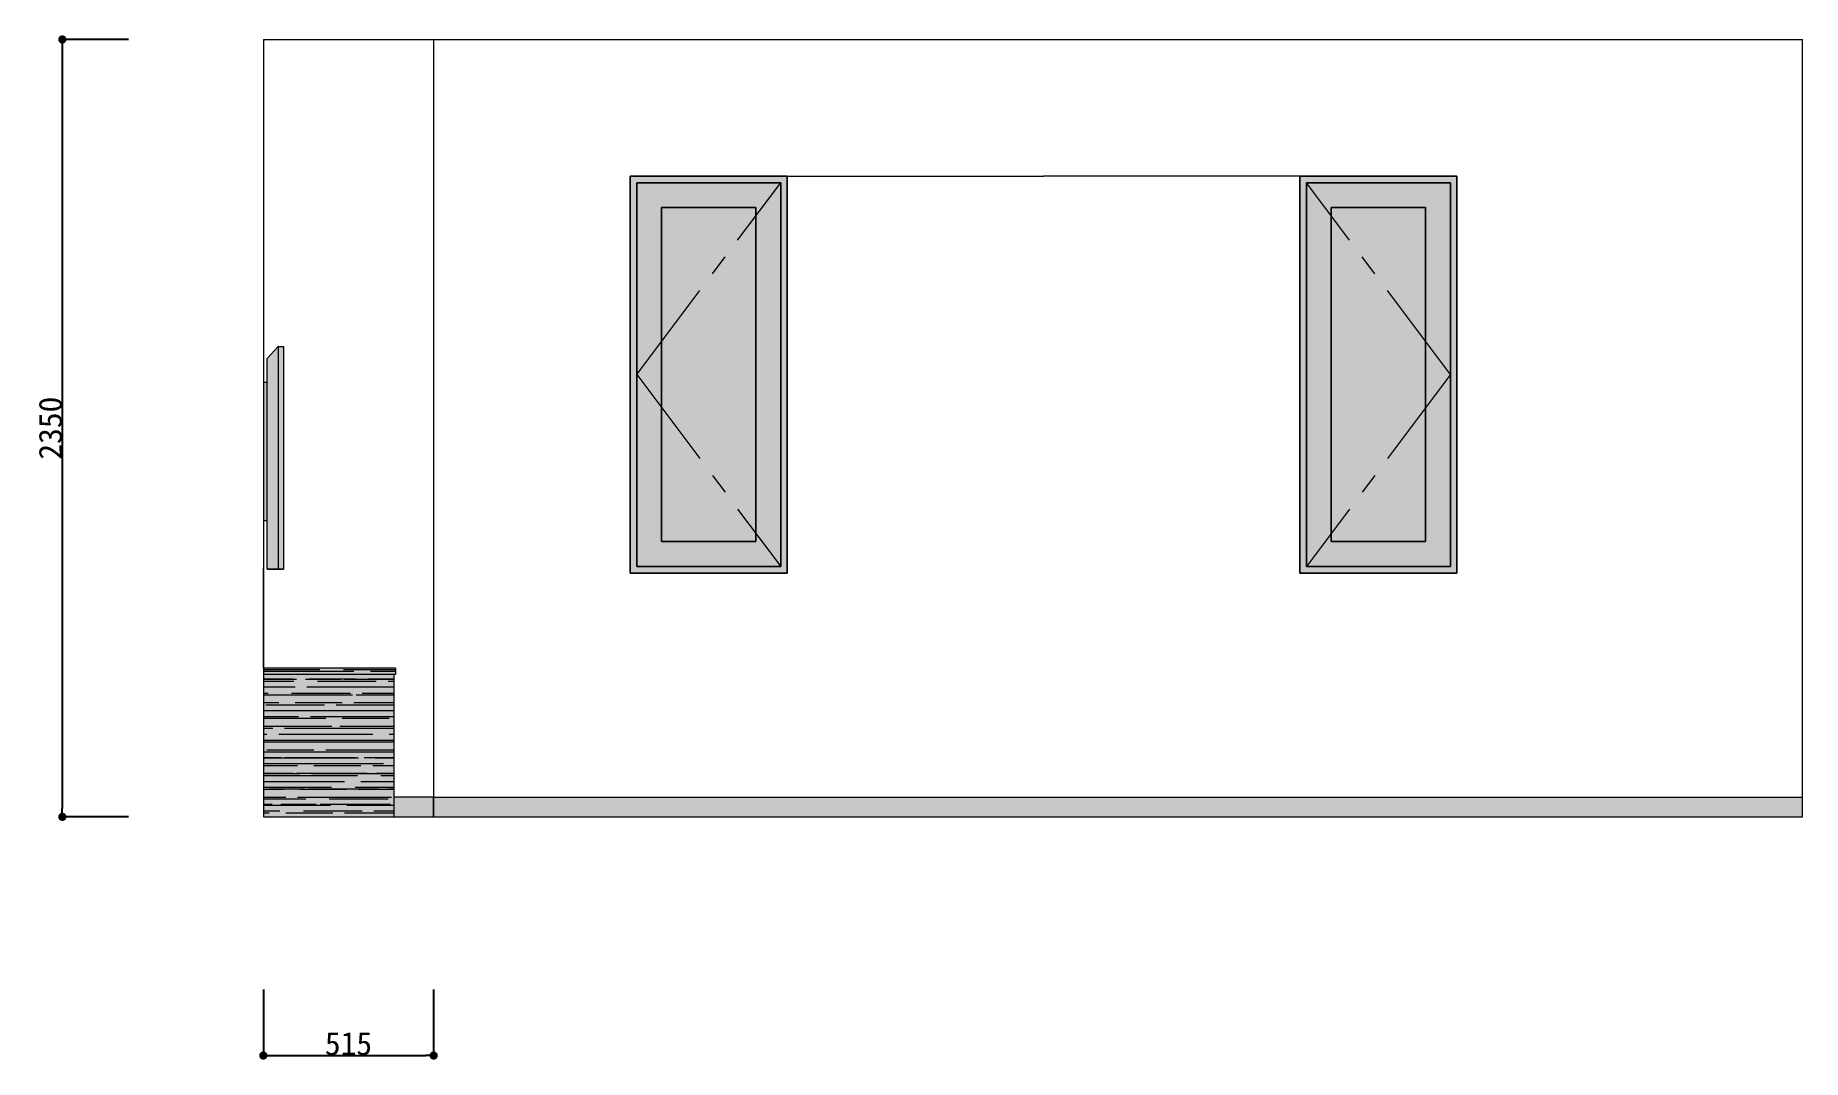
# Model space of a CAD drawing. Header units: millimetres. Extents: x -63086 to 144078, y -129912 to 13382.
# Drawn here: x -12330 to -6986, y -43887 to -40790 of the extents above; entities that cross this region are included whole.
import ezdxf

# ---------------------------------------------------------------- set-up
doc = ezdxf.new("R2010")
doc.units = ezdxf.units.MM
doc.linetypes.add('CENTER', pattern=[50.8, 31.75, -6.35, 6.35, -6.35])
doc.layers.get('0').update_dxf_attribs({"lineweight": 0})
doc.layers.add('004建具', color=7, linetype='Continuous', lineweight=9)
doc.layers.add('展開', color=7, linetype='Continuous', lineweight=9)
doc.styles.get("Standard").update_dxf_attribs({"font": 'MS Mincho.ttf'})
doc.dimstyles.new('寸法', dxfattribs={"dimtxt": 70, "dimasz": 25, "dimexe": 1.5, "dimexo": 200, "dimtad": 1, "dimdec": 0, "dimtxsty": 'Standard', "dimblk": 'DOT', "dimcen": 2.5, "dimadec": 0, "dimazin": 0, "dimtfac": 1, "dimtdec": 0, "dimtmove": 0, "dimatfit": 3, "dimfxl": 200, "dimfxlon": 1, "dimarcsym": 0})

msp = doc.modelspace()

# ---------------------------------------------------------------- blocks, each defined once
blk = doc.blocks.new('_Dot')
at = {"color": 0, "linetype": 'ByBlock', "lineweight": -2}
blk.add_line((-0.5, 0), (-1, 0), dxfattribs=at)
at = {"color": 0, "linetype": 'ByBlock', "const_width": 0.5}
blk.add_lwpolyline([(-0.25, 0, 1), (0.25, 0, 1)], format="xyb", close=True, dxfattribs=at)
blk = doc.blocks.new('*D245')
at = {"layer": 'Defpoints', "color": 0, "ltscale": 10, "transparency": 16777216}
for p in [(-11640.9, -43152.9), (-11125.9, -43152.9), (-11125.9, -43874.4)]:
    blk.add_point(p, dxfattribs=at)
at = {"layer": '展開', "color": 0, "lineweight": -2, "ltscale": 10, "transparency": 16777216}
for p, q in [((-11640.9, -43674.4), (-11640.9, -43875.9)), ((-11125.9, -43674.4), (-11125.9, -43875.9)), ((-11615.9, -43874.4), (-11150.9, -43874.4))]:
    blk.add_line(p, q, dxfattribs=at)
at = {"layer": '展開', "color": 0, "lineweight": -2, "ltscale": 10, "transparency": 16777216, "xscale": 25, "yscale": 25, "zscale": 25, "rotation": 180}
blk.add_blockref('_Dot', (-11640.9, -43874.4), dxfattribs=at)
at = {"layer": '展開', "color": 0, "lineweight": -2, "ltscale": 10, "transparency": 16777216, "xscale": 25, "yscale": 25, "zscale": 25}
blk.add_blockref('_Dot', (-11125.9, -43874.4), dxfattribs=at)
at = {"layer": '展開', "color": 0, "ltscale": 10, "transparency": 16777216, "insert": (-11383.4, -43838.7), "char_height": 70, "attachment_point": 5}
blk.add_mtext('515', dxfattribs=at)
blk = doc.blocks.new('*D246')
at = {"layer": 'Defpoints', "color": 0, "ltscale": 10, "transparency": 16777216}
for p in [(-11640.9, -40802.9), (-12248.7, -43152.9), (-11640.9, -43152.9)]:
    blk.add_point(p, dxfattribs=at)
at = {"layer": '展開', "color": 0, "lineweight": -2, "ltscale": 10, "transparency": 16777216}
for p, q in [((-12048.7, -40802.9), (-12250.2, -40802.9)), ((-12248.7, -40827.9), (-12248.7, -43127.9)), ((-12048.7, -43152.9), (-12250.2, -43152.9))]:
    blk.add_line(p, q, dxfattribs=at)
at = {"layer": '展開', "color": 0, "lineweight": -2, "ltscale": 10, "transparency": 16777216, "xscale": 25, "yscale": 25, "zscale": 25}
for p, rotation in [((-12248.7, -40802.9), 90), ((-12248.7, -43152.9), 270)]:
    blk.add_blockref('_Dot', p, dxfattribs=dict(at, rotation=rotation))
at = {"layer": '展開', "color": 0, "ltscale": 10, "transparency": 16777216, "insert": (-12284.4, -41977.9), "char_height": 70, "attachment_point": 5, "rotation": 90}
blk.add_mtext('2350', dxfattribs=at)

# ---------------------------------------------------------------- dimensions: what is measured, and where the dimension line sits
at = {"layer": '展開', "ltscale": 10}
dim = msp.add_linear_dim(base=(-12248.7431, -43152.9228), p1=(-11640.8616, -40802.9228), p2=(-11640.8616, -43152.9228), angle=90, dimstyle='寸法', dxfattribs=at)
dim.commit()
dim.dimension.update_dxf_attribs({"geometry": '*D246', "text_midpoint": (-12284.3681, -41977.9228)})
dim = msp.add_linear_dim(base=(-11125.8616, -43874.3518), p1=(-11640.8616, -43152.9228), p2=(-11125.8616, -43152.9228), dimstyle='寸法', dxfattribs=at)
dim.commit()
dim.dimension.update_dxf_attribs({"geometry": '*D245', "text_midpoint": (-11383.3616, -43838.7268)})

# ---------------------------------------------------------------- hatches: boundary and pattern name
at = {"ltscale": 10, "true_color": 0x9c5e31, "transparency": 33554541}
h = msp.add_hatch(dxfattribs=at)
h.set_pattern_fill('AR-RROOF', color=25, scale=1.4)
h.set_pattern_definition([(0, (-35821.615, 0), (78.232, 35.56), [533.4, -71.12, 177.8, -35.56]), (0, (-35774.32, 17.78), (-35.56, 47.2948), [106.68, -11.7348, 213.36, -26.67]), (0, (-35803.835, 30.226), (184.912, 23.8252), [284.48, -49.784, 142.24, -35.56])])
h.paths.add_polyline_path([(-11240.8616, -42702.9228), (-11640.8616, -42702.9228), (-11640.8616, -42722.9228), (-11240.8616, -42722.9228)])
h.paths.add_polyline_path([(-11245.8616, -42722.9228), (-11640.8616, -42722.9228), (-11640.8616, -43152.9228), (-11245.8616, -43152.9228)])
at = {"layer": '展開', "ltscale": 10, "true_color": 0xffffff}
h = msp.add_hatch(color=7, dxfattribs=at)
h.dxf.hatch_style = 1
h.paths.add_polyline_path([(-10056.4794, -41215.8702), (-10076.4794, -41215.8702), (-10531.4794, -41215.8702), (-10531.4794, -42415.8702), (-10056.4794, -42415.8702)])
h.paths.add_polyline_path([(-10076.4794, -42395.8702), (-10511.4794, -42395.8702), (-10511.4794, -41235.8702), (-10076.4794, -41235.8702)], flags=0)
h.paths.add_polyline_path([(-10076.4794, -42395.8702), (-10511.4794, -42395.8702), (-10511.4794, -41815.8702), (-10436.4794, -41715.8702), (-10436.4794, -41310.8702), (-10151.4794, -41310.8702), (-10151.4794, -41335.8702), (-10076.4794, -41235.8702)], flags=16)
h.paths.add_polyline_path([(-10151.4794, -42320.8702), (-10436.4794, -42320.8702), (-10436.4794, -41310.8702), (-10151.4794, -41310.8702)], flags=0)
h.paths.add_polyline_path([(-10151.4794, -42295.8702), (-10151.4794, -42320.8702), (-10436.4794, -42320.8702), (-10436.4794, -41915.8702)], flags=0)
h = msp.add_hatch(color=7, dxfattribs=at)
h.dxf.hatch_style = 1
h.paths.add_polyline_path([(-10076.4794, -41235.8702), (-10511.4794, -41235.8702), (-10511.4794, -41815.8702), (-10436.4794, -41715.8702), (-10436.4794, -41310.8702), (-10151.4794, -41310.8702), (-10151.4794, -41335.8702)])
h.paths.add_polyline_path([(-10076.4794, -41235.8702), (-10151.4794, -41335.8702), (-10151.4794, -42295.8702), (-10076.4794, -42395.8702)])
h.paths.add_polyline_path([(-10436.4794, -41715.8702), (-10511.4794, -41815.8702), (-10436.4794, -41915.8702)])
h.paths.add_polyline_path([(-10436.4794, -41915.8702), (-10511.4794, -41815.8702), (-10511.4794, -42395.8702), (-10076.4794, -42395.8702), (-10151.4794, -42295.8702), (-10151.4794, -42320.8702), (-10436.4794, -42320.8702)])
h = msp.add_hatch(color=7, dxfattribs=at)
h.dxf.hatch_style = 1
h.paths.add_polyline_path([(-8506.4794, -41215.8702), (-8486.4794, -41215.8702), (-8031.4794, -41215.8702), (-8031.4794, -42415.8702), (-8506.4794, -42415.8702)])
h.paths.add_polyline_path([(-8486.4794, -42395.8702), (-8051.4794, -42395.8702), (-8051.4794, -41235.8702), (-8486.4794, -41235.8702)], flags=0)
h.paths.add_polyline_path([(-8486.4794, -42395.8702), (-8051.4794, -42395.8702), (-8051.4794, -41815.8702), (-8126.4794, -41715.8702), (-8126.4794, -41310.8702), (-8411.4794, -41310.8702), (-8411.4794, -41335.8702), (-8486.4794, -41235.8702)], flags=16)
h.paths.add_polyline_path([(-8411.4794, -42320.8702), (-8126.4794, -42320.8702), (-8126.4794, -41310.8702), (-8411.4794, -41310.8702)], flags=0)
h.paths.add_polyline_path([(-8411.4794, -42295.8702), (-8411.4794, -42320.8702), (-8126.4794, -42320.8702), (-8126.4794, -41915.8702)], flags=0)
h = msp.add_hatch(color=7, dxfattribs=at)
h.dxf.hatch_style = 1
h.paths.add_polyline_path([(-8486.4794, -41235.8702), (-8051.4794, -41235.8702), (-8051.4794, -41815.8702), (-8126.4794, -41715.8702), (-8126.4794, -41310.8702), (-8411.4794, -41310.8702), (-8411.4794, -41335.8702)])
h.paths.add_polyline_path([(-8486.4794, -41235.8702), (-8411.4794, -41335.8702), (-8411.4794, -42295.8702), (-8486.4794, -42395.8702)])
h.paths.add_polyline_path([(-8126.4794, -41715.8702), (-8051.4794, -41815.8702), (-8126.4794, -41915.8702)])
h.paths.add_polyline_path([(-8126.4794, -41915.8702), (-8051.4794, -41815.8702), (-8051.4794, -42395.8702), (-8486.4794, -42395.8702), (-8411.4794, -42295.8702), (-8411.4794, -42320.8702), (-8126.4794, -42320.8702)])
at = {"layer": '展開', "ltscale": 10}
h = msp.add_hatch(color=256, dxfattribs=at)
h.dxf.hatch_style = 1
h.set_gradient(color1=(122, 175, 223), name='CYLINDER')
h.paths.add_polyline_path([(-10151.4794, -41335.8702), (-10151.4794, -41310.8702), (-10436.4794, -41310.8702), (-10436.4794, -41715.8702)])
h.paths.add_polyline_path([(-10151.4794, -41335.8702), (-10436.4794, -41715.8702), (-10436.4794, -41915.8702), (-10151.4794, -42295.8702)])
h.paths.add_polyline_path([(-10436.4794, -41915.8702), (-10436.4794, -42320.8702), (-10151.4794, -42320.8702), (-10151.4794, -42295.8702)])
h = msp.add_hatch(color=256, dxfattribs=at)
h.dxf.hatch_style = 1
h.set_gradient(color1=(122, 175, 223), name='CYLINDER')
h.paths.add_polyline_path([(-8411.4794, -41335.8702), (-8411.4794, -41310.8702), (-8126.4794, -41310.8702), (-8126.4794, -41715.8702)])
h.paths.add_polyline_path([(-8411.4794, -41335.8702), (-8126.4794, -41715.8702), (-8126.4794, -41915.8702), (-8411.4794, -42295.8702)])
h.paths.add_polyline_path([(-8126.4794, -41915.8702), (-8126.4794, -42320.8702), (-8411.4794, -42320.8702), (-8411.4794, -42295.8702)])
at = {"layer": '展開', "ltscale": 10, "true_color": 0x3d3d3e, "transparency": 33554633}
h = msp.add_hatch(color=250, dxfattribs=at)
h.dxf.hatch_style = 1
h.paths.add_polyline_path([(-11596.2765, -41730.6859), (-11629.2765, -41766.8662), (-11629.2765, -42403.6859), (-11596.2765, -42403.6859)])
h.paths.add_polyline_path([(-11580.2765, -41730.6859), (-11596.2765, -41730.6859), (-11596.2765, -42403.6859), (-11580.2765, -42403.6859)])
h.paths.add_polyline_path([(-11629.2765, -41839.6937), (-11640.8616, -41839.6937), (-11640.8616, -42258.017), (-11629.2765, -42258.017)])
at = {"layer": '展開', "ltscale": 10, "true_color": 0xf0c089, "transparency": 33554607}
h = msp.add_hatch(color=31, dxfattribs=at)
h.dxf.hatch_style = 1
h.paths.add_polyline_path([(-11245.8616, -42722.9228), (-11640.8616, -42722.9228), (-11640.8616, -43152.9228), (-11245.8616, -43152.9228)])
h.paths.add_polyline_path([(-11240.8616, -42702.9228), (-11640.8616, -42702.9228), (-11640.8616, -42722.9228), (-11245.8616, -42722.9228), (-11240.8616, -42722.9228)])
at = {"layer": '展開', "ltscale": 10, "true_color": 0xffffff}
h = msp.add_hatch(color=7, dxfattribs=at)
h.dxf.hatch_style = 1
h.paths.add_polyline_path([(-11125.8616, -43092.9228), (-11245.8616, -43092.9228), (-11245.8616, -43152.9228), (-11240.8616, -43152.9228), (-11125.8616, -43152.9228)])
h.paths.add_polyline_path([(-6986.2116, -43092.9228), (-11125.8616, -43092.9228), (-11125.8616, -43152.9228), (-6986.2116, -43152.9228)])

# ---------------------------------------------------------------- linework, layer by layer
at = {"layer": '004建具', "linetype": 'CENTER', "ltscale": 10}
for p, q in [((-10511.4794, -41815.8702), (-10076.4794, -41235.8702)), ((-8051.4794, -41815.8702), (-8486.4794, -41235.8702)), ((-10511.4794, -41815.8702), (-10076.4794, -42395.8702)), ((-8051.4794, -41815.8702), (-8486.4794, -42395.8702))]:
    msp.add_line(p, q, dxfattribs=at)
at = {"layer": '展開', "ltscale": 10}
for p, q in [((-11640.8616, -40802.9228), (-6986.2116, -40802.9228)), ((-11640.8616, -40802.9228), (-11125.8616, -40802.9228)), ((-11640.8616, -40802.9228), (-11640.8616, -43152.9228)), ((-11125.8616, -40802.9228), (-11125.8616, -43152.9228)), ((-6986.2116, -43152.9228), (-6986.2116, -40802.9228)), ((-10531.4794, -41215.8702), (-10531.4794, -42415.8702)), ((-10056.4794, -41215.8702), (-10531.4794, -41215.8702)), ((-10531.4794, -41215.8702), (-10056.4794, -41215.8702)), ((-10531.4794, -42415.8702), (-10531.4794, -41215.8702)), ((-10531.4794, -41215.8702), (-10056.4794, -41215.8702)), ((-10531.4794, -41215.8702), (-10531.4794, -42415.8702)), ((-10531.4794, -41215.8702), (-10056.4794, -41215.8702)), ((-10531.4794, -42395.8702), (-10531.4794, -41235.8702)), ((-10511.4794, -41235.8702), (-10511.4794, -42395.8702)), ((-10076.4794, -41235.8702), (-10511.4794, -41235.8702)), ((-10511.4794, -41235.8702), (-10076.4794, -41235.8702)), ((-10511.4794, -42395.8702), (-10511.4794, -41235.8702)), ((-10511.4794, -42395.8702), (-10511.4794, -41235.8702)), ((-10511.4794, -41235.8702), (-10076.4794, -41235.8702)), ((-10511.4794, -42395.8702), (-10511.4794, -41235.8702)), ((-10076.4794, -41215.8702), (-10056.4794, -41215.8702)), ((-10076.4794, -42395.8702), (-10076.4794, -41235.8702)), ((-10076.4794, -41235.8702), (-10076.4794, -42395.8702)), ((-10056.4794, -42415.8702), (-10056.4794, -41215.8702)), ((-10056.4794, -41215.8702), (-10056.4794, -42415.8702)), ((-10056.4794, -41215.8702), (-9281.4794, -41215.8702)), ((-8506.4794, -41215.8702), (-9281.4794, -41215.8702)), ((-8506.4794, -42415.8702), (-8506.4794, -41215.8702)), ((-8506.4794, -41215.8702), (-8031.4794, -41215.8702)), ((-8031.4794, -41215.8702), (-8506.4794, -41215.8702)), ((-8031.4794, -41215.8702), (-8506.4794, -41215.8702)), ((-8031.4794, -41215.8702), (-8506.4794, -41215.8702)), ((-8486.4794, -41215.8702), (-8506.4794, -41215.8702)), ((-8506.4794, -41215.8702), (-8506.4794, -42415.8702)), ((-8486.4794, -42395.8702), (-8486.4794, -41235.8702)), ((-8486.4794, -41235.8702), (-8051.4794, -41235.8702)), ((-8051.4794, -41235.8702), (-8486.4794, -41235.8702)), ((-8486.4794, -41235.8702), (-8486.4794, -42395.8702)), ((-8051.4794, -41235.8702), (-8486.4794, -41235.8702)), ((-8051.4794, -41235.8702), (-8051.4794, -42395.8702)), ((-8051.4794, -42395.8702), (-8051.4794, -41235.8702)), ((-8051.4794, -42395.8702), (-8051.4794, -41235.8702)), ((-8051.4794, -42395.8702), (-8051.4794, -41235.8702)), ((-8031.4794, -41215.8702), (-8031.4794, -42415.8702)), ((-8031.4794, -42415.8702), (-8031.4794, -41215.8702)), ((-8031.4794, -41215.8702), (-8031.4794, -42415.8702)), ((-8031.4794, -42395.8702), (-8031.4794, -41235.8702)), ((-10436.4794, -41310.8702), (-10436.4794, -42320.8702)), ((-10151.4794, -41310.8702), (-10436.4794, -41310.8702)), ((-10436.4794, -42320.8702), (-10436.4794, -41310.8702)), ((-10436.4794, -41310.8702), (-10151.4794, -41310.8702)), ((-10436.4794, -42320.8702), (-10436.4794, -41310.8702)), ((-10151.4794, -42320.8702), (-10151.4794, -41310.8702)), ((-10151.4794, -41310.8702), (-10151.4794, -42320.8702)), ((-10151.4794, -41335.8702), (-10151.4794, -42320.8702)), ((-8411.4794, -42320.8702), (-8411.4794, -41310.8702)), ((-8411.4794, -41310.8702), (-8126.4794, -41310.8702)), ((-8126.4794, -41310.8702), (-8411.4794, -41310.8702)), ((-8411.4794, -41310.8702), (-8411.4794, -42320.8702)), ((-8411.4794, -41335.8702), (-8411.4794, -42320.8702)), ((-8126.4794, -41310.8702), (-8126.4794, -42320.8702)), ((-8126.4794, -42320.8702), (-8126.4794, -41310.8702)), ((-8126.4794, -42320.8702), (-8126.4794, -41310.8702)), ((-11629.2765, -41839.6937), (-11640.8616, -41839.6937)), ((-11629.2765, -42258.017), (-11640.8616, -42258.017)), ((-10436.4794, -42320.8702), (-10151.4794, -42320.8702)), ((-10151.4794, -42320.8702), (-10436.4794, -42320.8702)), ((-10151.4794, -42320.8702), (-10436.4794, -42320.8702)), ((-8126.4794, -42320.8702), (-8411.4794, -42320.8702)), ((-8411.4794, -42320.8702), (-8126.4794, -42320.8702)), ((-8411.4794, -42320.8702), (-8126.4794, -42320.8702)), ((-11640.8616, -42702.9228), (-11640.8616, -42400.8665)), ((-10531.4794, -42415.8702), (-10056.4794, -42415.8702)), ((-10056.4794, -42415.8702), (-10531.4794, -42415.8702)), ((-10056.4794, -42415.8702), (-10531.4794, -42415.8702)), ((-10056.4794, -42415.8702), (-10531.4794, -42415.8702)), ((-10511.4794, -42395.8702), (-10076.4794, -42395.8702)), ((-10076.4794, -42395.8702), (-10511.4794, -42395.8702)), ((-10076.4794, -42395.8702), (-10511.4794, -42395.8702)), ((-10076.4794, -42395.8702), (-10511.4794, -42395.8702)), ((-8031.4794, -42415.8702), (-8506.4794, -42415.8702)), ((-8506.4794, -42415.8702), (-8031.4794, -42415.8702)), ((-8506.4794, -42415.8702), (-8031.4794, -42415.8702)), ((-8506.4794, -42415.8702), (-8031.4794, -42415.8702)), ((-8051.4794, -42395.8702), (-8486.4794, -42395.8702)), ((-8486.4794, -42395.8702), (-8051.4794, -42395.8702)), ((-8486.4794, -42395.8702), (-8051.4794, -42395.8702)), ((-8486.4794, -42395.8702), (-8051.4794, -42395.8702)), ((-11240.8616, -42702.9228), (-11640.8616, -42702.9228)), ((-11240.8616, -42722.9228), (-11640.8616, -42722.9228)), ((-11240.8616, -42722.9228), (-11245.8616, -42722.9228)), ((-11245.8616, -42722.9228), (-11245.8616, -43152.9228)), ((-11240.8616, -42702.9228), (-11240.8616, -42722.9228)), ((-11125.8616, -43092.9228), (-11245.8616, -43092.9228)), ((-11125.8616, -43152.9228), (-11125.8616, -43092.9228)), ((-11125.8616, -43092.9228), (-6986.2116, -43092.9228)), ((-11640.8616, -43152.9228), (-6986.2116, -43152.9228)), ((-11640.8616, -43152.9228), (-11240.8616, -43152.9228))]:
    msp.add_line(p, q, dxfattribs=at)
at = {"layer": '展開', "color": 7, "ltscale": 10, "true_color": 0xffffff}
for p, q in [((-10531.4794, -42415.8702), (-10531.4794, -41215.8702)), ((-10531.4794, -41215.8702), (-10076.4794, -41215.8702)), ((-10076.4794, -41235.8702), (-10076.4794, -42395.8702)), ((-8031.4794, -41215.8702), (-8486.4794, -41215.8702)), ((-8486.4794, -41235.8702), (-8486.4794, -42395.8702)), ((-8031.4794, -42415.8702), (-8031.4794, -41215.8702)), ((-10076.4794, -42395.8702), (-10511.4794, -42395.8702)), ((-8486.4794, -42395.8702), (-8051.4794, -42395.8702))]:
    msp.add_line(p, q, dxfattribs=at)
at = {"layer": '展開', "color": 7, "ltscale": 10, "true_color": 0xfffefa}
for p, q in [((-10076.4794, -41235.8702), (-10076.4794, -42395.8702)), ((-8486.4794, -41235.8702), (-8486.4794, -42395.8702))]:
    msp.add_line(p, q, dxfattribs=at)
at = {"layer": '展開', "ltscale": 10}
for points in [[(-10511.4794, -41235.8702), (-10076.4794, -41235.8702), (-10076.4794, -42395.8702), (-10511.4794, -42395.8702)], [(-8051.4794, -41235.8702), (-8486.4794, -41235.8702), (-8486.4794, -42395.8702), (-8051.4794, -42395.8702)]]:
    msp.add_lwpolyline(points, close=True, dxfattribs=at)
at = {"layer": '展開', "color": 250, "ltscale": 10, "true_color": 0x3d3d3e, "transparency": 33554633}
msp.add_lwpolyline([(-11596.2765, -41730.6859), (-11580.2765, -41730.6859), (-11580.2765, -42403.6859), (-11629.2765, -42403.6859), (-11629.2765, -41766.8662), (-11596.2765, -41730.6859), (-11596.2765, -42403.6859), (-11629.2765, -42403.6859), (-11580.2765, -42403.6859)], dxfattribs=at)

msp.set_redraw_order([(e.dxf.handle, doc.entitydb.next_handle()) for e in msp.query("TEXT MTEXT ATTDEF DIMENSION ARC_DIMENSION")])  # texts and dimensions are drawn at this point

doc.saveas('drawing.dxf')
